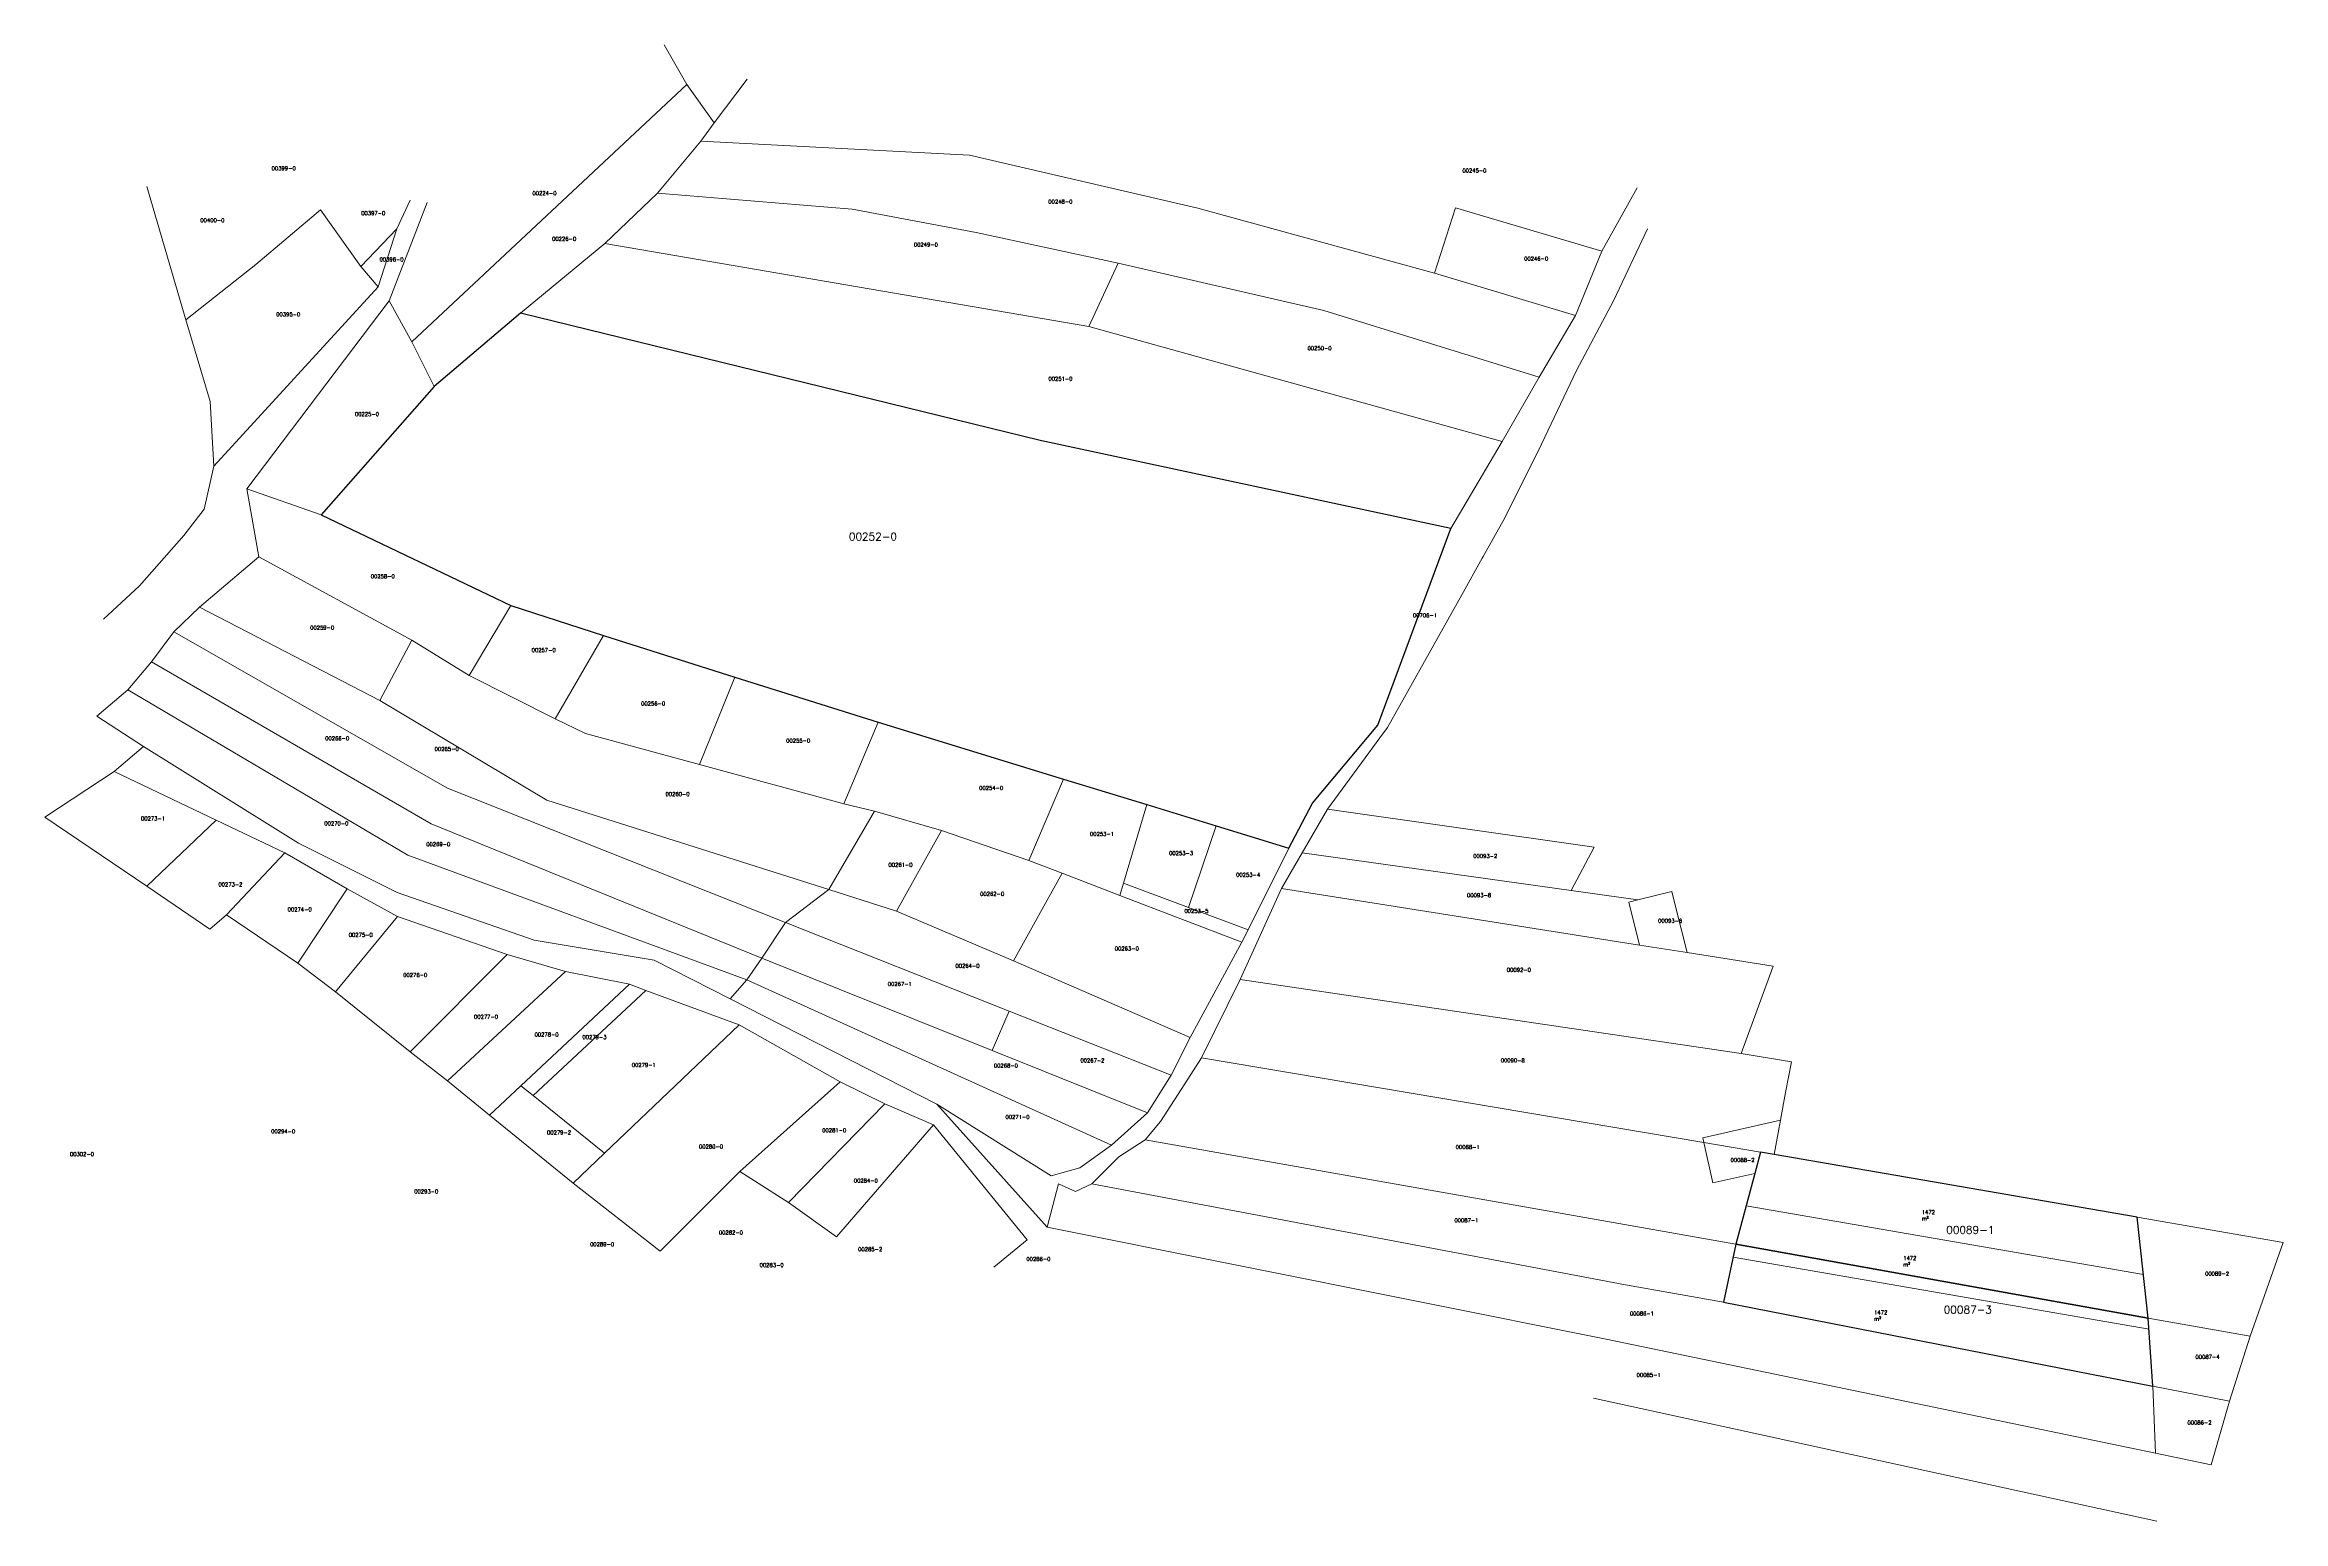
# Model space of a CAD drawing. Header units: metres. Extents: x 7516441 to 7517435, y 4691974 to 4693345.
# Drawn here: x 7516480 to 7517062, y 4692660 to 4693044 of the extents above; entities that cross this region are included whole.
import ezdxf

# ---------------------------------------------------------------- set-up
doc = ezdxf.new("R2010")
doc.units = ezdxf.units.M
for name, color, linetype, lineweight in [('Ndarjet', 1, 'Continuous', 0), ('Nr-Kojshi', 251, 'Continuous', 0), ('Nr-Ri', 1, 'Continuous', 0), ('Parc-Kojshi', 251, 'Continuous', 0), ('ParcReNet_12', 1, 'Continuous', 0)]:
    doc.layers.add(name, color=color, linetype=linetype, lineweight=lineweight)
doc.layers.add('Nr Parceles Baze', color=7, linetype='Continuous')
doc.layers.add('Parcela Baze', color=7, linetype='Continuous')
doc.styles.get("Standard").update_dxf_attribs({"font": 'simplex.shx'})

msp = doc.modelspace()

# ---------------------------------------------------------------- linework, layer by layer
at = {"layer": 'Ndarjet', "flags": 128}
for points in [[(7517025.76, 4692724.41), (7516922.49, 4692742.28)], [(7517027.2, 4692710.24), (7516919.11, 4692728.95)]]:
    msp.add_lwpolyline(points, dxfattribs=at)
at = {"layer": 'Parc-Kojshi'}
for points in [[(7516647.25, 4693033.84), (7516641.33, 4693044.14)], [(7516575.78, 4692966.93), (7516647.25, 4693033.84)], [(7516654.37, 4693023.81), (7516647.25, 4693033.84)], [(7516654.37, 4693023.81), (7516662.93, 4693035.21)], [(7516650.9, 4693019.07), (7516654.37, 4693023.81)], [(7516639.6, 4693005.58), (7516650.9, 4693019.07)], [(7516650.9, 4693019.07), (7516720.69, 4693015.4)], [(7516720.69, 4693015.4), (7516780.01, 4693001.64)], [(7516517.11, 4692972.62), (7516506.91, 4693007.29)], [(7516579.79, 4693003.12), (7516569.95, 4692977.6)], [(7516571.91, 4692996.29), (7516575.35, 4693003.7)], [(7516625.95, 4692992.47), (7516639.6, 4693005.58)], [(7516639.6, 4693005.58), (7516690.21, 4693001.38)], [(7516847.03, 4693001.78), (7516841.5, 4692984.79)], [(7516847.03, 4693001.78), (7516885.05, 4692990.45)], [(7516885.05, 4692990.45), (7516894.22, 4693006.9)], [(7516552.07, 4693001.19), (7516535.27, 4692987.03)], [(7516562.52, 4692986.5), (7516552.07, 4693001.19)], [(7516571.91, 4692996.29), (7516562.52, 4692986.5)], [(7516567.02, 4692981.21), (7516571.91, 4692996.29)], [(7516690.21, 4693001.38), (7516722.44, 4692995.31)], [(7516780.01, 4693001.64), (7516841.5, 4692984.79)], [(7516896.91, 4692996.29), (7516888.11, 4692977.77)], [(7516604.03, 4692974.38), (7516625.95, 4692992.47)], [(7516625.95, 4692992.47), (7516751.72, 4692970.87)], [(7516722.44, 4692995.31), (7516759.38, 4692987.35)], [(7516878.17, 4692973.73), (7516885.05, 4692990.45)], [(7516535.27, 4692987.03), (7516517.11, 4692972.62)], [(7516567.02, 4692981.21), (7516562.52, 4692986.5)], [(7516751.72, 4692970.87), (7516759.38, 4692987.35)], [(7516759.38, 4692987.35), (7516812.78, 4692975.08)], [(7516841.5, 4692984.79), (7516878.17, 4692973.73)], [(7516524.38, 4692934.61), (7516567.02, 4692981.21)], [(7516569.95, 4692977.6), (7516532.93, 4692928.65)], [(7516569.95, 4692977.6), (7516575.78, 4692966.93)], [(7516581.61, 4692955.26), (7516604.03, 4692974.38)], [(7516604.03, 4692974.38), (7516739.05, 4692941.22)], [(7516812.78, 4692975.08), (7516868.73, 4692957.69)], [(7516868.73, 4692957.69), (7516878.17, 4692973.73)], [(7516888.11, 4692977.77), (7516878.46, 4692959.46)], [(7516523.4, 4692951.38), (7516517.11, 4692972.62)], [(7516581.61, 4692955.26), (7516575.78, 4692966.93)], [(7516751.72, 4692970.87), (7516859.14, 4692941.01)], [(7516552.26, 4692921.9), (7516581.61, 4692955.26)], [(7516859.14, 4692941.01), (7516868.73, 4692957.69)], [(7516878.46, 4692959.46), (7516869.36, 4692940.31)], [(7516524.38, 4692934.61), (7516523.4, 4692951.38)], [(7516739.05, 4692941.22), (7516845.81, 4692918.4)], [(7516845.81, 4692918.4), (7516859.14, 4692941.01)], [(7516869.36, 4692940.31), (7516859.69, 4692920.97)], [(7516521.86, 4692923.42), (7516524.38, 4692934.61)], [(7516532.93, 4692928.65), (7516552.26, 4692921.9)], [(7516532.93, 4692928.65), (7516536.02, 4692911.01)], [(7516516.55, 4692916.58), (7516521.86, 4692923.42)], [(7516552.26, 4692921.9), (7516601.5, 4692898.35)], [(7516854.17, 4692911.07), (7516859.69, 4692920.97)], [(7516505.08, 4692903.44), (7516516.55, 4692916.58)], [(7516826.79, 4692867.25), (7516845.81, 4692918.4)], [(7516536.02, 4692911.01), (7516520.67, 4692897.91)], [(7516536.02, 4692911.01), (7516575.84, 4692889.31)], [(7516848.65, 4692901.17), (7516853.96, 4692910.7)], [(7516853.96, 4692910.7), (7516854.17, 4692911.07)], [(7516495.72, 4692894.77), (7516505.08, 4692903.44)], [(7516520.67, 4692897.91), (7516513.99, 4692891.5)], [(7516520.67, 4692897.91), (7516567.5, 4692873.7)], [(7516601.5, 4692898.35), (7516590.66, 4692880.18)], [(7516601.5, 4692898.35), (7516625.58, 4692890.54)], [(7516838.97, 4692883.83), (7516848.65, 4692901.17)], [(7516513.99, 4692891.5), (7516508.17, 4692883.69)], [(7516513.99, 4692891.5), (7516585.03, 4692850.88)], [(7516567.5, 4692873.7), (7516575.84, 4692889.31)], [(7516575.84, 4692889.31), (7516590.66, 4692880.18)], [(7516625.58, 4692890.54), (7516613.01, 4692868.94)], [(7516625.58, 4692890.54), (7516659.71, 4692879.69)], [(7516508.17, 4692883.69), (7516502.05, 4692876.47)], [(7516508.17, 4692883.69), (7516580.8, 4692841.62)], [(7516590.66, 4692880.18), (7516613.01, 4692868.94)], [(7516659.71, 4692879.69), (7516650.58, 4692857.03)], [(7516659.71, 4692879.69), (7516697.02, 4692868.05)], [(7516829.36, 4692866.62), (7516838.97, 4692883.83)], [(7516502.05, 4692876.47), (7516493.99, 4692869.57)], [(7516502.05, 4692876.47), (7516574.78, 4692833.42)], [(7516493.99, 4692869.57), (7516506.12, 4692861.73)], [(7516567.5, 4692873.7), (7516610.89, 4692847.77)], [(7516613.01, 4692868.94), (7516620.95, 4692865.1)], [(7516697.02, 4692868.05), (7516688.02, 4692846.84)], [(7516697.02, 4692868.05), (7516745.17, 4692853.23)], [(7516620.95, 4692865.1), (7516650.58, 4692857.03)], [(7516809.86, 4692847.01), (7516826.79, 4692867.25)], [(7516827.37, 4692863.92), (7516813.71, 4692845.44)], [(7516827.37, 4692863.92), (7516829.36, 4692866.62)], [(7516498.45, 4692855.24), (7516506.12, 4692861.73)], [(7516506.12, 4692861.73), (7516546.34, 4692836.59)], [(7516650.58, 4692857.03), (7516688.02, 4692846.84)], [(7516480.43, 4692843.33), (7516498.45, 4692855.24)], [(7516498.45, 4692855.24), (7516524.93, 4692842.59)], [(7516585.03, 4692850.88), (7516672.87, 4692815.95)], [(7516745.17, 4692853.23), (7516736.1, 4692832.09)], [(7516745.17, 4692853.23), (7516766.77, 4692846.6)], [(7516610.89, 4692847.77), (7516684.18, 4692824.49)], [(7516684.18, 4692824.49), (7516696.06, 4692844.86)], [(7516688.02, 4692846.84), (7516696.06, 4692844.86)], [(7516696.06, 4692844.86), (7516713.42, 4692839.83)], [(7516766.77, 4692846.6), (7516760.7, 4692826.15)], [(7516766.77, 4692846.6), (7516784.78, 4692841.08)], [(7516803.67, 4692835.28), (7516809.86, 4692847.01)], [(7516807.12, 4692834.06), (7516813.71, 4692845.44)], [(7516813.71, 4692845.44), (7516883.02, 4692835.53)], [(7516506.93, 4692825.39), (7516480.43, 4692843.33)], [(7516506.93, 4692825.39), (7516524.93, 4692842.59)], [(7516524.93, 4692842.59), (7516542.8, 4692834.05)], [(7516580.8, 4692841.62), (7516666.79, 4692806.69)], [(7516701.78, 4692818.93), (7516713.42, 4692839.83)], [(7516713.42, 4692839.83), (7516736.1, 4692832.09)], [(7516784.78, 4692841.08), (7516777.6, 4692819.84)], [(7516784.78, 4692841.08), (7516803.67, 4692835.28)], [(7516542.8, 4692834.05), (7516527.65, 4692817.93)], [(7516559.01, 4692824.67), (7516542.8, 4692834.05)], [(7516546.34, 4692836.59), (7516572, 4692823.76)], [(7516574.78, 4692833.42), (7516662.82, 4692801.07)], [(7516793.11, 4692814.08), (7516803.67, 4692835.28)], [(7516807.12, 4692834.06), (7516801.75, 4692824.77)], [(7516877.06, 4692824.28), (7516807.12, 4692834.06)], [(7516883.02, 4692835.53), (7516877.06, 4692824.28)], [(7516732.14, 4692805.96), (7516744.8, 4692828.76)], [(7516736.1, 4692832.09), (7516744.8, 4692828.76)], [(7516744.8, 4692828.76), (7516759.77, 4692823.01)], [(7516523.29, 4692814.22), (7516506.93, 4692825.39)], [(7516546.17, 4692805.36), (7516559.01, 4692824.67)], [(7516572.1, 4692817.53), (7516559.01, 4692824.67)], [(7516572, 4692823.76), (7516607.59, 4692811.33)], [(7516684.18, 4692824.49), (7516672.87, 4692815.95)], [(7516684.18, 4692824.49), (7516701.78, 4692818.93)], [(7516760.7, 4692826.15), (7516759.77, 4692823.01)], [(7516759.77, 4692823.01), (7516791.49, 4692810.83)], [(7516760.7, 4692826.15), (7516777.6, 4692819.84)], [(7516801.75, 4692824.77), (7516791.06, 4692801.11)], [(7516894.81, 4692810.1), (7516801.75, 4692824.77)], [(7516877.06, 4692824.28), (7516894.37, 4692821.83)], [(7516894.37, 4692821.83), (7516892.06, 4692821.26)], [(7516903.2, 4692824.03), (7516894.37, 4692821.83)], [(7516904.09, 4692820.46), (7516903.2, 4692824.03)], [(7516527.65, 4692817.93), (7516523.29, 4692814.22)], [(7516527.65, 4692817.93), (7516546.17, 4692805.36)], [(7516555.96, 4692797.95), (7516572.1, 4692817.53)], [(7516600.55, 4692807.61), (7516572.1, 4692817.53)], [(7516666.79, 4692806.69), (7516672.87, 4692815.95)], [(7516672.87, 4692815.95), (7516731.05, 4692792.92)], [(7516701.78, 4692818.93), (7516732.14, 4692805.96)], [(7516777.6, 4692819.84), (7516793.11, 4692814.08)], [(7516892.06, 4692821.26), (7516894.81, 4692810.1)], [(7516907.15, 4692808.15), (7516904.09, 4692820.46)], [(7516607.59, 4692811.33), (7516638.81, 4692806.17)], [(7516778.04, 4692786.05), (7516791.49, 4692810.83)], [(7516791.49, 4692810.83), (7516793.11, 4692814.08)], [(7516894.81, 4692810.1), (7516907.15, 4692808.15)], [(7516546.17, 4692805.36), (7516555.96, 4692797.95)], [(7516575.41, 4692782.34), (7516600.55, 4692807.61)], [(7516615.76, 4692803.24), (7516600.55, 4692807.61)], [(7516638.81, 4692806.17), (7516658.52, 4692796.11)], [(7516666.79, 4692806.69), (7516662.82, 4692801.07)], [(7516666.79, 4692806.69), (7516726.62, 4692782.68)], [(7516732.14, 4692805.96), (7516778.04, 4692786.05)], [(7516929.52, 4692804.62), (7516907.15, 4692808.15)], [(7516929.52, 4692804.62), (7516921.26, 4692781.86)], [(7516585.07, 4692774.8), (7516615.76, 4692803.24)], [(7516604.14, 4692773.46), (7516632.38, 4692799.88)], [(7516607.29, 4692770.95), (7516636.58, 4692798.31)], [(7516632.38, 4692799.88), (7516615.76, 4692803.24)], [(7516636.58, 4692798.31), (7516632.38, 4692799.88)], [(7516660.88, 4692789.34), (7516636.58, 4692798.31)], [(7516658.52, 4692796.11), (7516662.82, 4692801.07)], [(7516662.82, 4692801.07), (7516757.6, 4692758.07)], [(7516780.99, 4692780.79), (7516791.06, 4692801.11)], [(7516791.06, 4692801.11), (7516921.26, 4692781.86)], [(7516555.96, 4692797.95), (7516575.41, 4692782.34)], [(7516658.52, 4692796.11), (7516712.2, 4692768.71)], [(7516731.05, 4692792.92), (7516726.62, 4692782.68)], [(7516731.05, 4692792.92), (7516773.15, 4692776.26)], [(7516625.83, 4692755.94), (7516660.88, 4692789.34)], [(7516687.07, 4692774.53), (7516660.88, 4692789.34)], [(7516575.41, 4692782.34), (7516585.07, 4692774.8)], [(7516726.62, 4692782.68), (7516766.94, 4692766.49)], [(7516773.15, 4692776.26), (7516778.04, 4692786.05)], [(7516780.99, 4692780.79), (7516776.7, 4692774.05)], [(7516911.56, 4692758.75), (7516780.99, 4692780.79)], [(7516921.26, 4692781.86), (7516934.31, 4692779.75)], [(7516766.94, 4692766.49), (7516773.15, 4692776.26)], [(7516932.77, 4692771.79), (7516934.31, 4692779.75)], [(7516585.07, 4692774.8), (7516595.97, 4692765.83)], [(7516595.97, 4692765.83), (7516604.14, 4692773.46)], [(7516604.14, 4692773.46), (7516607.29, 4692770.95)], [(7516607.29, 4692770.95), (7516625.83, 4692755.94)], [(7516661, 4692751.25), (7516687.07, 4692774.53)], [(7516698.71, 4692768.84), (7516687.07, 4692774.53)], [(7516776.7, 4692774.05), (7516770.3, 4692764.18)], [(7516931.44, 4692764.6), (7516932.77, 4692771.79)], [(7516595.97, 4692765.83), (7516617.74, 4692748.21)], [(7516673.7, 4692743.18), (7516698.71, 4692768.84)], [(7516686.11, 4692734.26), (7516711.32, 4692763.39)], [(7516711.32, 4692763.39), (7516698.71, 4692768.84)], [(7516711.32, 4692763.39), (7516723.5, 4692748.45)], [(7516712.2, 4692768.71), (7516741.96, 4692750.05)], [(7516712.2, 4692768.71), (7516740.91, 4692736.76)], [(7516757.6, 4692758.07), (7516766.94, 4692766.49)], [(7516770.3, 4692764.18), (7516766.35, 4692759.41)], [(7516931.44, 4692764.6), (7516911.28, 4692759.99)], [(7516929.78, 4692755.66), (7516931.44, 4692764.6)], [(7516749.34, 4692752.14), (7516757.6, 4692758.07)], [(7516759.5, 4692755), (7516766.35, 4692759.41)], [(7516766.35, 4692759.41), (7516919.84, 4692732.34)], [(7516911.28, 4692759.99), (7516911.56, 4692758.75)], [(7516911.56, 4692758.75), (7516913.9, 4692748.28)], [(7516926.23, 4692756.27), (7516911.56, 4692758.75)], [(7516617.74, 4692748.21), (7516625.83, 4692755.94)], [(7516741.96, 4692750.05), (7516749.34, 4692752.14)], [(7516752.53, 4692748.03), (7516759.5, 4692755)], [(7516924.74, 4692750.7), (7516926.23, 4692756.27)], [(7516929.78, 4692755.66), (7516926.23, 4692756.27)], [(7517024.1, 4692739.33), (7516929.78, 4692755.66)], [(7516617.74, 4692748.21), (7516640.36, 4692730.48)], [(7516640.36, 4692730.48), (7516661, 4692751.25)], [(7516661, 4692751.25), (7516673.7, 4692743.18)], [(7516735.72, 4692733.45), (7516723.5, 4692748.45)], [(7516743.81, 4692748.03), (7516740.91, 4692736.76)], [(7516748.23, 4692746.05), (7516743.81, 4692748.03)], [(7516752.53, 4692748.03), (7516748.23, 4692746.05)], [(7516891.14, 4692721.76), (7516752.53, 4692748.03)], [(7516913.9, 4692748.28), (7516924.74, 4692750.7)], [(7516919.84, 4692732.34), (7516924.74, 4692750.7)], [(7516686.11, 4692734.26), (7516673.7, 4692743.18)], [(7516886.14, 4692707.59), (7516740.91, 4692736.76)], [(7517062.07, 4692732.76), (7517024.1, 4692739.33)], [(7517024.1, 4692739.33), (7517027.01, 4692713.13)], [(7516727.01, 4692726.38), (7516735.72, 4692733.45)], [(7516916.6, 4692717.22), (7516919.84, 4692732.34)], [(7516919.84, 4692732.34), (7517027.01, 4692713.13)], [(7517053.46, 4692708.4), (7517062.07, 4692732.76)], [(7516916.6, 4692717.22), (7516891.14, 4692721.76)], [(7517028.15, 4692695.45), (7516916.6, 4692717.22)], [(7517027.01, 4692713.13), (7517053.46, 4692708.4)], [(7517027.01, 4692713.13), (7517028.15, 4692695.45)], [(7517028.84, 4692678), (7516886.14, 4692707.59)], [(7517053.46, 4692708.4), (7517048.11, 4692691.55)], [(7517048.11, 4692691.55), (7517028.15, 4692695.45)], [(7517028.15, 4692695.45), (7517028.84, 4692678)], [(7517029.21, 4692660.29), (7516882.89, 4692692.25)], [(7517043.35, 4692674.99), (7517048.11, 4692691.55)], [(7517043.35, 4692674.99), (7517028.84, 4692678)]]:
    msp.add_lwpolyline(points, dxfattribs=at)
at = {"layer": 'Parcela Baze', "flags": 128}
for points in [[(7516845.81, 4692918.4), (7516739.05, 4692941.22), (7516604.03, 4692974.38), (7516581.61, 4692955.26), (7516552.26, 4692921.9), (7516601.5, 4692898.35), (7516625.58, 4692890.54), (7516659.71, 4692879.69), (7516697.02, 4692868.05), (7516745.17, 4692853.23), (7516766.77, 4692846.6), (7516784.78, 4692841.08), (7516803.67, 4692835.28), (7516809.86, 4692847.01), (7516826.79, 4692867.25)], [(7517024.1, 4692739.33), (7516929.78, 4692755.66), (7516926.23, 4692756.27), (7516924.74, 4692750.7), (7516919.84, 4692732.34), (7517027.01, 4692713.13)], [(7517027.01, 4692713.13), (7516919.84, 4692732.34), (7516916.6, 4692717.22), (7517028.15, 4692695.45)]]:
    msp.add_lwpolyline(points, close=True, dxfattribs=at)
at = {"layer": 'ParcReNet_12', "flags": 128}
msp.add_lwpolyline([(7516919.84, 4692732.34), (7516916.6, 4692717.22), (7517028.15, 4692695.45), (7517027.01, 4692713.13), (7517024.1, 4692739.33), (7516929.78, 4692755.66), (7516926.23, 4692756.27), (7516924.74, 4692750.7)], close=True, dxfattribs=at)

# ---------------------------------------------------------------- texts
at = {"layer": 'Nr Parceles Baze'}
for s, p in [('00252-0', (7516689.35, 4692915.28)), ('00089-1', (7516974.49, 4692735.04)), ('00087-3', (7516973.85, 4692714.3))]:
    msp.add_text(s, height=2, dxfattribs=at).set_placement(p)
at = {"layer": 'Nr-Kojshi'}
for s, p in [('00399-0', (7516539.37, 4693011.51)), ('00245-0', (7516848.78, 4693010.94)), ('00224-0', (7516607.14, 4693005.04)), ('00248-0', (7516741.18, 4693002.86)), ('00400-0', (7516520.85, 4692998.01)), ('00397-0', (7516562.65, 4692999.86)), ('00226-0', (7516612.25, 4692993.18)), ('00249-0', (7516706.26, 4692991.67)), ('00396-0', (7516567.41, 4692987.83)), ('00246-0', (7516864.82, 4692988.02)), ('00395-0', (7516540.56, 4692973.54)), ('00250-0', (7516808.54, 4692964.75)), ('00251-0', (7516741.21, 4692956.81)), ('00225-0', (7516561.01, 4692947.61)), ('00258-0', (7516565.12, 4692905.45)), ('00259-0', (7516549.38, 4692892.09)), ('00706-1', (7516835.93, 4692895.29)), ('00257-0', (7516606.93, 4692886.26)), ('00256-0', (7516635.37, 4692872.37)), ('00266-0', (7516553.28, 4692863.32)), ('00255-0', (7516673.07, 4692862.72)), ('00265-0', (7516581.72, 4692860.54)), ('00254-0', (7516723.21, 4692850.41)), ('00260-0', (7516641.72, 4692848.83)), ('00273-1', (7516505.42, 4692842.49)), ('00270-0', (7516553.06, 4692841.21)), ('00253-1', (7516752.01, 4692838.47)), ('00269-0', (7516579.54, 4692835.8)), ('00253-3', (7516772.56, 4692833.47)), ('00093-2', (7516851.59, 4692832.72)), ('00261-0', (7516699.66, 4692830.44)), ('00253-4', (7516789.98, 4692827.86)), ('00273-2', (7516525.54, 4692825.35)), ('00262-0', (7516723.47, 4692822.89)), ('00093-8', (7516849.98, 4692822.54)), ('00274-0', (7516543.53, 4692818.85)), ('00253-5', (7516776.54, 4692818.42)), ('00093-6', (7516899.65, 4692815.89)), ('00275-0', (7516559.4, 4692812.24)), ('00264-0', (7516717.06, 4692804.18)), ('00263-0', (7516758.46, 4692808.67)), ('00092-0', (7516860.33, 4692803.14)), ('00276-0', (7516573.56, 4692801.79)), ('00267-1', (7516699.46, 4692799.48)), ('00277-0', (7516591.95, 4692790.94)), ('00278-0', (7516607.69, 4692786.31)), ('00279-3', (7516620.13, 4692785.66)), ('00279-1', (7516632.94, 4692778.4)), ('00268-0', (7516727.04, 4692778.25)), ('00267-2', (7516749.52, 4692779.59)), ('00090-8', (7516858.74, 4692779.6)), ('00271-0', (7516730.06, 4692764.87)), ('00294-0', (7516539.25, 4692761.14)), ('00279-2', (7516610.92, 4692760.86)), ('00280-0', (7516650.42, 4692757.2)), ('00281-0', (7516682.43, 4692761.43)), ('00088-1', (7516847.04, 4692757.07)), ('00088-1', (7516847.04, 4692757.07)), ('00302-0', (7516486.96, 4692755.22)), ('00088-2', (7516918.45, 4692753.69)), ('00088-2', (7516918.45, 4692753.69)), ('00293-0', (7516576.42, 4692745.53)), ('00284-0', (7516690.63, 4692748.34)), ('00282-0', (7516655.58, 4692734.84)), ('00087-1', (7516846.7, 4692738.04)), ('00087-1', (7516846.7, 4692738.04)), ('00289-0', (7516622.11, 4692731.8)), ('00285-2', (7516691.77, 4692730.51)), ('00286-0', (7516735.48, 4692727.96)), ('00283-0', (7516666.16, 4692726.38)), ('00089-2', (7517041.76, 4692724.15)), ('00086-1', (7516892.3, 4692713.78)), ('00087-4', (7517039.27, 4692702.52)), ('00085-1', (7516894.05, 4692697.8)), ('00086-2', (7517037.18, 4692685.44))]:
    msp.add_text(s, height=1, dxfattribs=at).set_placement(p)
at = {"layer": 'Nr-Ri', "char_height": 1, "width": 5.1248, "attachment_point": 1}
for insert in [(7516968.14, 4692741.14), (7516963.33, 4692729.19), (7516955.77, 4692715.07)]:
    msp.add_mtext('1472 m²', dxfattribs=dict(at, insert=insert))

doc.saveas('drawing.dxf')
